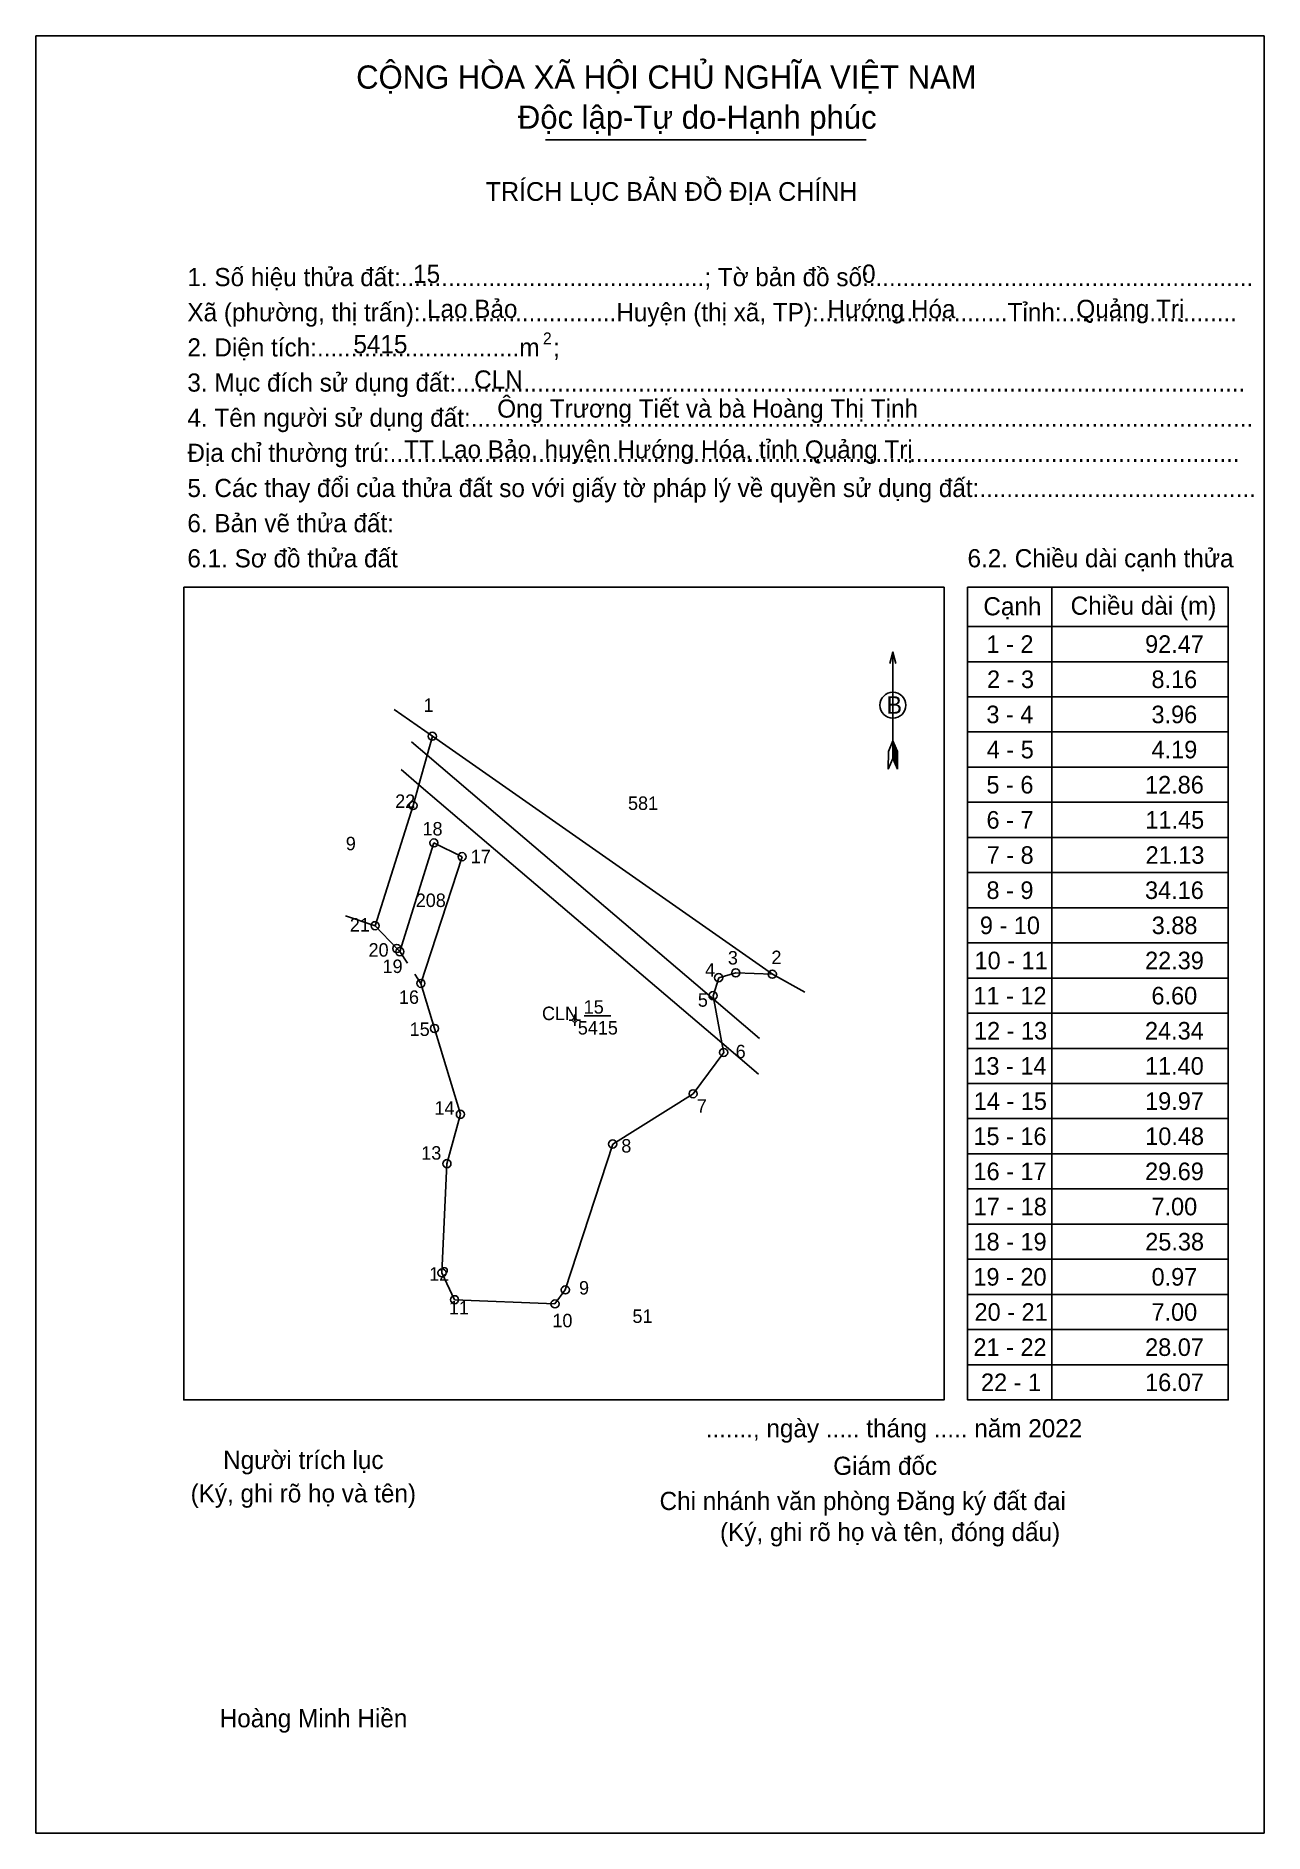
# Model space of a CAD drawing. Extents: x 538142 to 539891, y 1837127 to 1837651.
# Drawn here: x 538142.4 to 538416, y 1837204.9 to 1837605.2 of the extents above; entities that cross this region are included whole.
import ezdxf

# ---------------------------------------------------------------- set-up
doc = ezdxf.new("R2010")
doc.units = 0
for name, color, linetype in [('Level 1', 7, 'Continuous'), ('Level 10', 7, 'Continuous'), ('Level 11', 7, 'Continuous'), ('Level 13', 7, 'Continuous'), ('Level 15', 7, 'Continuous'), ('Level 2', 7, 'Continuous'), ('Level 40', 7, 'Continuous'), ('Level 51', 7, 'Continuous'), ('Level 52', 7, 'Continuous'), ('Level 6', 7, 'Continuous'), ('Level 9', 7, 'Continuous')]:
    doc.layers.add(name, color=color, linetype=linetype)

msp = doc.modelspace()

# ---------------------------------------------------------------- texts
at = {"layer": 'Level 1'}
for s, height, p in [('TRÍCH LỤC BẢN ĐỒ ĐỊA CHÍNH', 4.176, (538242.63, 1837568.45)), ('1. Số hiệu thửa đất:.............................................; Tờ bản đồ số:.........................................................', 4.04531, (538176.18, 1837549.45)), ('Xã (phường, thị trấn):.............................Huyện (thị xã, TP):............................Tỉnh:..........................', 4.04531, (538176.18, 1837541.62)), ('2. Diện tích:..............................m  ;', 4.0453, (538176.18, 1837533.79)), ('2', 2.61, (538255.39, 1837536.53)), ('3. Mục đích sử dụng đất:.....................................................................................................................', 4.04531, (538176.18, 1837525.96)), ('4. Tên người sử dụng đất:....................................................................................................................', 4.04531, (538176.18, 1837518.13)), ('Địa chỉ thường trú:..............................................................................................................................', 4.04531, (538176.18, 1837510.31)), ('5. Các thay đổi của thửa đất so với giấy tờ pháp lý về quyền sử dụng đất:.........................................', 4.04531, (538176.18, 1837502.48)), ('6. Bản vẽ thửa đất:', 4.0453, (538176.18, 1837494.65)), ('6.1. Sơ đồ thửa đất', 4.0453, (538176.18, 1837486.82)), ('6.2. Chiều dài cạnh thửa', 4.0453, (538349.98, 1837486.83)), ('Cạnh', 4.045, (538353.51, 1837476.13)), ('Chiều dài (m)', 4.0453, (538372.95, 1837476.26)), ('B', 3.91, (538331.91, 1837454.21)), ('......., ngày ..... tháng ..... năm 2022', 4.0453, (538291.65, 1837293.05)), ('Người trích lục', 4.0453, (538184.15, 1837286)), ('Giám đốc', 4.045, (538320.06, 1837284.69)), ('(Ký, ghi rõ họ và tên)', 4.0453, (538176.9, 1837278.56)), ('Chi nhánh văn phòng Đăng ký đất đai', 4.0453, (538281.37, 1837276.86)), ('(Ký, ghi rõ họ và tên, đóng dấu)', 4.0453, (538294.84, 1837269.95)), ('Hoàng Minh Hiền', 4.0453, (538183.38, 1837228.47))]:
    msp.add_text(s, height=height, dxfattribs=at).set_placement(p)
at = {"layer": 'Level 13'}
for s, height, p in [('CỘNG HÒA XÃ HỘI CHỦ NGHĨA VIỆT NAM', 5.1676, (538213.78, 1837593.44)), ('Độc lập-Tự do-Hạnh phúc', 5.1676, (538249.81, 1837584.51)), ('581', 3, (538274.34, 1837432.79)), ('9', 3, (538211.47, 1837423.81)), ('208', 3, (538227.05, 1837411.17)), ('15', 3, (538264.47, 1837387.42)), ('CLN', 3, (538255.18, 1837385.98)), ('5415', 3, (538263.16, 1837382.77)), ('51', 3, (538275.33, 1837318.53))]:
    msp.add_text(s, height=height, dxfattribs=at).set_placement(p)
at = {"layer": 'Level 52'}
for s, p in [('1 - 2', (538354.2, 1837467.77)), ('92.47', (538389.54, 1837467.77)), ('2 - 3', (538354.32, 1837459.94)), ('8.16', (538390.96, 1837459.94)), ('3 - 4', (538354.18, 1837452.11)), ('3.96', (538390.96, 1837452.11)), ('4 - 5', (538354.27, 1837444.28)), ('4.19', (538390.98, 1837444.28)), ('5 - 6', (538354.19, 1837436.45)), ('12.86', (538389.52, 1837436.45)), ('6 - 7', (538354.21, 1837428.62)), ('11.45', (538389.6, 1837428.62)), ('7 - 8', (538354.24, 1837420.79)), ('21.13', (538389.65, 1837420.79)), ('8 - 9', (538354.2, 1837412.96)), ('34.16', (538389.52, 1837412.96)), ('9 - 10', (538352.73, 1837405.13)), ('3.88', (538391.02, 1837405.13)), ('10 - 11', (538351.54, 1837397.3)), ('22.39', (538389.53, 1837397.3)), ('11 - 12', (538351.3, 1837389.47)), ('6.60', (538390.96, 1837389.47)), ('12 - 13', (538351.42, 1837381.65)), ('24.34', (538389.51, 1837381.65)), ('13 - 14', (538351.28, 1837373.82)), ('11.40', (538389.51, 1837373.82)), ('14 - 15', (538351.37, 1837365.99)), ('19.97', (538389.54, 1837365.99)), ('15 - 16', (538351.29, 1837358.16)), ('10.48', (538389.57, 1837358.16)), ('16 - 17', (538351.31, 1837350.33)), ('29.69', (538389.53, 1837350.33)), ('17 - 18', (538351.35, 1837342.5)), ('7.00', (538390.96, 1837342.5)), ('18 - 19', (538351.31, 1837334.67)), ('25.38', (538389.57, 1837334.67)), ('19 - 20', (538351.29, 1837326.84)), ('0.97', (538390.98, 1837326.84)), ('20 - 21', (538351.54, 1837319.01)), ('7.00', (538390.96, 1837319.01)), ('21 - 22', (538351.3, 1837311.18)), ('28.07', (538389.54, 1837311.18)), ('22 - 1', (538352.98, 1837303.35)), ('16.07', (538389.54, 1837303.35))]:
    msp.add_text(s, height=3.915, dxfattribs=at).set_placement(p)
at = {"layer": 'Level 6'}
for s, height, p in [('15', 4.045, (538226.47, 1837550.17)), ('0', 4.05, (538326.48, 1837550.22)), ('Lao Bảo', 4.045, (538229.56, 1837542.39)), ('Hướng Hóa', 4.045, (538318.78, 1837542.34)), ('Quảng Trị', 4.045, (538374.24, 1837542.37)), ('5415', 4.045, (538213.17, 1837534.51)), ('CLN', 4.045, (538240.07, 1837526.64)), ('Ông Trương Tiết và bà Hoàng Thị Tịnh', 4.0453, (538245.2, 1837520.17)), ('TT Lao Bảo, huyện Hướng Hóa, tỉnh Quảng Trị', 4.0453, (538224.47, 1837511.05))]:
    msp.add_text(s, height=height, dxfattribs=at).set_placement(p)
at = {"layer": 'Level 9'}
for s, p in [('1', (538228.8, 1837454.64)), ('22', (538222.47, 1837433.23)), ('18', (538228.56, 1837427.1)), ('17', (538239.3, 1837420.92)), ('21', (538212.37, 1837405.7)), ('20', (538216.54, 1837400.11)), ('19', (538219.66, 1837396.47)), ('4', (538291.52, 1837395.66)), ('3', (538296.59, 1837398.36)), ('2', (538306.29, 1837398.45)), ('16', (538223.31, 1837389.6)), ('5', (538289.9, 1837388.96)), ('15', (538225.7, 1837382.45)), ('6', (538298.32, 1837377.49)), ('14', (538231.22, 1837364.92)), ('7', (538289.65, 1837365.33)), ('8', (538272.85, 1837356.48)), ('13', (538228.29, 1837354.9)), ('12', (538230.05, 1837327.95)), ('9', (538263.43, 1837324.85)), ('11', (538234.43, 1837320.42)), ('10', (538257.5, 1837317.56))]:
    msp.add_text(s, height=3, dxfattribs=at).set_placement(p)

# ---------------------------------------------------------------- linework, layer by layer
at = {"layer": 'Level 1'}
for p, q in [((538142.44, 1837605.17), (538142.44, 1837605.17)), ((538175.38, 1837482.39), (538175.38, 1837482.39)), ((538368.77, 1837482.39), (538368.77, 1837301.39)), ((538349.98, 1837473.64), (538408.05, 1837473.64)), ((538333.35, 1837467.96), (538333.35, 1837444.27)), ((538349.98, 1837465.81), (538408.05, 1837465.81)), ((538349.98, 1837457.98), (538408.05, 1837457.98)), ((538349.98, 1837450.15), (538408.05, 1837450.15)), ((538333.35, 1837448.19), (538332.36, 1837445.77)), ((538333.35, 1837448.19), (538334.36, 1837445.77)), ((538333.35, 1837447.85), (538334.36, 1837445.42)), ((538333.35, 1837447.51), (538334.36, 1837445.08)), ((538333.35, 1837447.17), (538334.37, 1837444.73)), ((538333.35, 1837446.82), (538334.37, 1837444.38)), ((538333.35, 1837446.48), (538334.37, 1837444.02)), ((538333.35, 1837446.14), (538334.37, 1837443.67)), ((538332.31, 1837441.86), (538332.36, 1837445.77)), ((538333.35, 1837444.27), (538332.31, 1837441.86)), ((538333.35, 1837445.8), (538334.38, 1837443.32)), ((538333.35, 1837445.46), (538334.38, 1837442.97)), ((538333.35, 1837445.12), (538334.38, 1837442.61)), ((538333.35, 1837444.78), (538334.4, 1837442.27)), ((538333.35, 1837444.27), (538334.4, 1837441.86)), ((538334.4, 1837441.86), (538334.36, 1837445.77)), ((538349.98, 1837442.32), (538408.05, 1837442.32)), ((538349.98, 1837434.5), (538408.05, 1837434.5)), ((538349.98, 1837426.67), (538408.05, 1837426.67)), ((538349.98, 1837418.84), (538408.05, 1837418.84)), ((538349.98, 1837411.01), (538408.05, 1837411.01)), ((538349.98, 1837403.18), (538408.05, 1837403.18)), ((538349.98, 1837395.35), (538408.05, 1837395.35)), ((538349.98, 1837387.52), (538408.05, 1837387.52)), ((538349.98, 1837379.69), (538408.05, 1837379.69)), ((538349.98, 1837371.86), (538408.05, 1837371.86)), ((538349.98, 1837364.03), (538408.05, 1837364.03)), ((538349.98, 1837356.2), (538408.05, 1837356.2)), ((538349.98, 1837348.37), (538408.05, 1837348.37)), ((538349.98, 1837340.54), (538408.05, 1837340.54)), ((538349.98, 1837332.71), (538408.05, 1837332.71)), ((538349.98, 1837324.88), (538408.05, 1837324.88)), ((538349.98, 1837317.05), (538408.05, 1837317.05)), ((538349.98, 1837309.22), (538408.05, 1837309.22)), ((538344.76, 1837301.39), (538344.76, 1837301.39)), ((538416.05, 1837204.91), (538416.05, 1837204.91))]:
    msp.add_line(p, q, dxfattribs=at)
for points in [[(538175.38, 1837482.39), (538344.76, 1837482.39), (538344.76, 1837301.39), (538175.38, 1837301.39)], [(538349.98, 1837482.39), (538408.05, 1837482.39), (538408.05, 1837301.39), (538349.98, 1837301.39)]]:
    msp.add_lwpolyline(points, close=True, dxfattribs=at)
msp.add_lwpolyline([(538334.03, 1837465.44), (538333.35, 1837467.96), (538332.67, 1837465.44)], dxfattribs=at)
msp.add_circle((538333.35, 1837456.11), 2.89, dxfattribs=at)
at = {"layer": 'Level 10'}
for p, q in [((538229.58, 1837444.99), (538230.75, 1837449.2)), ((538230.75, 1837449.2), (538306.5, 1837396.2)), ((538227.75, 1837438.41), (538229.58, 1837444.99)), ((538226.46, 1837433.77), (538227.75, 1837438.41)), ((538218, 1837407), (538226.46, 1837433.77)), ((538231.09, 1837425.45), (538223.5, 1837401.23)), ((538228.2, 1837394.15), (538237.38, 1837422.38)), ((538237.38, 1837422.38), (538231.09, 1837425.45)), ((538222.83, 1837401.93), (538218, 1837407)), ((538223.5, 1837401.23), (538222.83, 1837401.93)), ((538228.2, 1837394.15), (538231.23, 1837384.12)), ((538294.54, 1837395.42), (538293.29, 1837391.42)), ((538298.35, 1837396.51), (538294.54, 1837395.42)), ((538306.5, 1837396.2), (538298.35, 1837396.51)), ((538293.29, 1837391.42), (538293.45, 1837390.58)), ((538293.45, 1837390.58), (538295.26, 1837380.89)), ((538231.23, 1837384.12), (538237, 1837365)), ((538295.66, 1837378.78), (538288.85, 1837369.57)), ((538295.26, 1837380.89), (538295.66, 1837378.78)), ((538288.85, 1837369.57), (538270.93, 1837358.38)), ((538234, 1837354), (538237, 1837365)), ((538270.93, 1837358.38), (538260.37, 1837325.89)), ((538232.9, 1837329.68), (538234, 1837354)), ((538235.7, 1837323.7), (538232.9, 1837329.68)), ((538258.07, 1837322.77), (538235.7, 1837323.7)), ((538260.37, 1837325.89), (538258.07, 1837322.77))]:
    msp.add_line(p, q, dxfattribs=at)
at = {"layer": 'Level 11'}
for centre in [(538230.75, 1837449.2), (538226.46, 1837433.77), (538231.09, 1837425.45), (538237.38, 1837422.38), (538218, 1837407), (538222.83, 1837401.93), (538223.5, 1837401.23), (538228.2, 1837394.15), (538294.54, 1837395.42), (538298.35, 1837396.51), (538306.5, 1837396.2), (538306.5, 1837396.2), (538293.29, 1837391.42), (538231.23, 1837384.12), (538295.66, 1837378.78), (538288.85, 1837369.57), (538237, 1837365), (538270.93, 1837358.38), (538234, 1837354), (538232.9, 1837329.68), (538260.37, 1837325.89), (538235.7, 1837323.7), (538258.07, 1837322.77)]:
    msp.add_circle(centre, 0.903, dxfattribs=at)
at = {"layer": 'Level 13'}
for p, q in [((538255.97, 1837582.03), (538327.39, 1837582.03)), ((538230.75, 1837449.2), (538222.24, 1837455.14)), ((538218, 1837407), (538211.39, 1837409.21)), ((538306.5, 1837396.2), (538313.74, 1837392.22))]:
    msp.add_line(p, q, dxfattribs=at)
at = {"layer": 'Level 15'}
for p, q in [((538223.5, 1837401.23), (538225.21, 1837398.66)), ((538226.83, 1837396.21), (538228.2, 1837394.15))]:
    msp.add_line(p, q, dxfattribs=at)
at = {"layer": 'Level 2'}
msp.add_lwpolyline([(538142.44, 1837605.18), (538416.04, 1837605.18), (538416.04, 1837204.91), (538142.44, 1837204.91)], close=True, dxfattribs=at)
at = {"layer": 'Level 40'}
for p, q in [((538261.86, 1837385.98), (538261.24, 1837385.98)), ((538262.49, 1837386.6), (538261.86, 1837385.98)), ((538261.86, 1837385.98), (538262.49, 1837385.35)), ((538262.49, 1837387.23), (538262.49, 1837386.6)), ((538263.11, 1837385.98), (538262.49, 1837386.6)), ((538262.49, 1837385.35), (538263.11, 1837385.98)), ((538263.74, 1837385.98), (538263.11, 1837385.98)), ((538262.49, 1837385.35), (538262.49, 1837384.73))]:
    msp.add_line(p, q, dxfattribs=at)
msp.add_circle((538262.49, 1837385.98), 0.15, dxfattribs=at)
at = {"layer": 'Level 51'}
for p, q in [((538226.13, 1837447.94), (538229.58, 1837444.99)), ((538229.58, 1837444.99), (538245.37, 1837431.53)), ((538223.78, 1837441.79), (538227.75, 1837438.41)), ((538227.75, 1837438.41), (538241.35, 1837426.81)), ((538245.37, 1837431.53), (538293.45, 1837390.58)), ((538241.35, 1837426.81), (538295.26, 1837380.89)), ((538293.45, 1837390.58), (538303.66, 1837381.89)), ((538295.26, 1837380.89), (538303.42, 1837373.95))]:
    msp.add_line(p, q, dxfattribs=at)
at = {"layer": 'Level 9'}
msp.add_line((538264.59, 1837386.92), (538270.5, 1837386.92), dxfattribs=at)

msp.set_redraw_order([(e.dxf.handle, doc.entitydb.next_handle()) for e in msp.query("TEXT MTEXT ATTDEF DIMENSION ARC_DIMENSION")])  # texts and dimensions are drawn at this point

doc.saveas('drawing.dxf')
